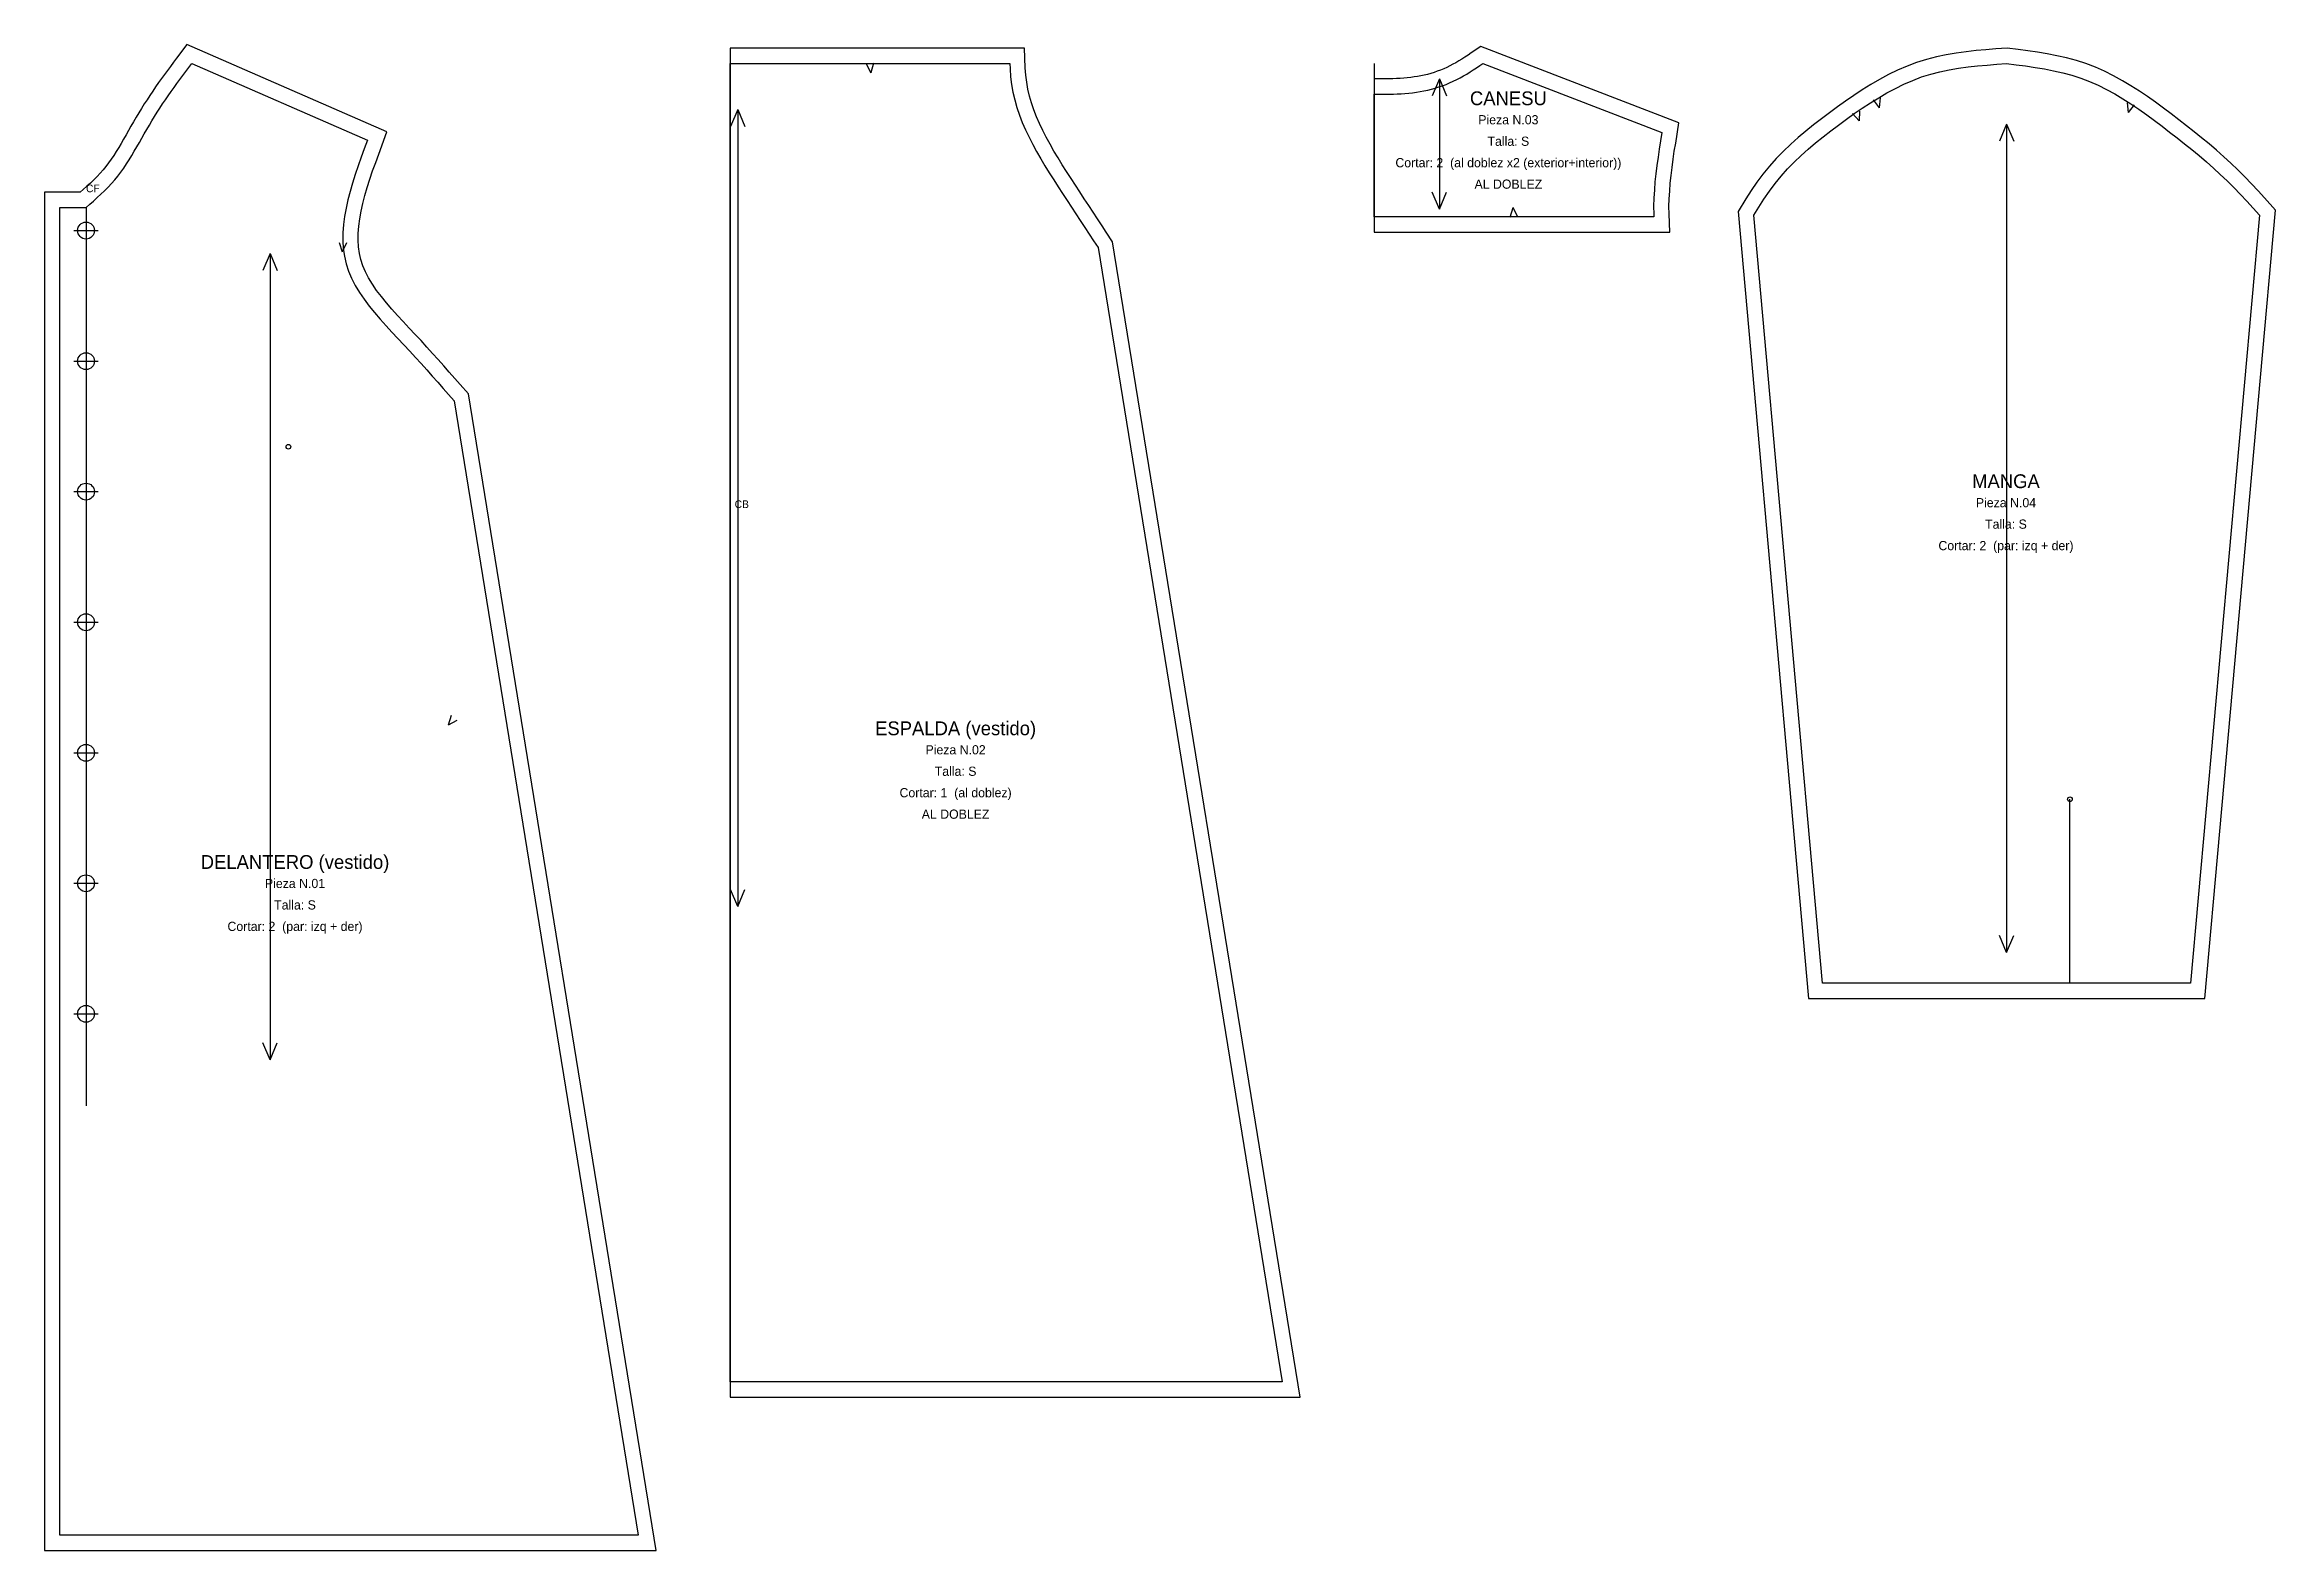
# Model space of a CAD drawing. Header units: centimetres. Extents: x -1 to 144, y -199 to 1.
# Drawn here: x -1 to 144.5, y -97 to 1.2 of the extents above; entities that cross this region are included whole.
import ezdxf
from ezdxf.enums import TextEntityAlignment as Align

# ---------------------------------------------------------------- set-up
doc = ezdxf.new("R2010")
doc.units = ezdxf.units.CM
for name, color, linetype in [('BOTONES', 30, 'Continuous'), ('CENTROS', 5, 'Continuous'), ('CONSTRUCCION', 8, 'Continuous'), ('CORTE', 1, 'Continuous'), ('COSTURA', 3, 'Continuous'), ('DOBLEZ', 6, 'Continuous'), ('HILO', 2, 'Continuous'), ('OJAL', 200, 'Continuous'), ('PIQUETES', 4, 'Continuous'), ('REFERENCIAS', 9, 'Continuous'), ('TEXTOS', 7, 'Continuous')]:
    doc.layers.add(name, color=color, linetype=linetype)

msp = doc.modelspace()

# ---------------------------------------------------------------- texts
at = {"layer": 'REFERENCIAS'}
for s, p in [('CF', (1.7, -8.4)), ('CB', (44, -29))]:
    msp.add_text(s, height=0.5, dxfattribs=at).set_placement(p)
at = {"layer": 'TEXTOS'}
for s, height, p in [('CANESU', 0.9, (94.46, -2.27)), ('Pieza N.03', 0.6, (94.46, -3.67)), ('Talla: S', 0.6, (94.46, -5.07)), ('Cortar: 2  (al doblez x2 (exterior+interior))', 0.6, (94.46, -6.47)), ('AL DOBLEZ', 0.6, (94.46, -7.87)), ('MANGA', 0.9, (126.91, -27.25)), ('Pieza N.04', 0.6, (126.91, -28.65)), ('Talla: S', 0.6, (126.91, -30.05)), ('Cortar: 2  (par: izq + der)', 0.6, (126.91, -31.45)), ('ESPALDA (vestido)', 0.9, (58.41, -43.37)), ('Pieza N.02', 0.6, (58.41, -44.77)), ('Talla: S', 0.6, (58.41, -46.17)), ('Cortar: 1  (al doblez)', 0.6, (58.41, -47.57)), ('AL DOBLEZ', 0.6, (58.41, -48.97)), ('DELANTERO (vestido)', 0.9, (15.33, -52.09)), ('Pieza N.01', 0.6, (15.33, -53.49)), ('Talla: S', 0.6, (15.33, -54.89)), ('Cortar: 2  (par: izq + der)', 0.6, (15.33, -56.29))]:
    msp.add_text(s, height=height, dxfattribs=at).set_placement(p, align=Align.MIDDLE_CENTER)

# ---------------------------------------------------------------- linework, layer by layer
at = {"layer": 'BOTONES'}
for centre in [(1.7, -10.9), (1.7, -19.42), (1.7, -27.93), (1.7, -36.45), (1.7, -44.97), (1.7, -53.48), (1.7, -62)]:
    msp.add_circle(centre, 0.55, dxfattribs=at)
at = {"layer": 'CENTROS'}
for centre in [(14.9, -25), (131.08, -48)]:
    msp.add_circle(centre, 0.15, dxfattribs=at)
at = {"layer": 'CONSTRUCCION'}
for p, q in [((1.7, -9.4), (1.7, -68)), ((131.08, -60), (131.08, -48))]:
    msp.add_line(p, q, dxfattribs=at)
at = {"layer": 'CORTE'}
for points in [[(-1, -97), (38.88, -97), (26.64, -21.56), (26.1, -20.94), (25.75, -20.54), (25.39, -20.13), (25.03, -19.72), (24.67, -19.32), (24.3, -18.91), (23.93, -18.5), (23.55, -18.08), (23.16, -17.67), (22.77, -17.26), (22.38, -16.84), (22.01, -16.43), (21.64, -16.02), (21.29, -15.61), (20.96, -15.2), (20.65, -14.8), (20.38, -14.39), (20.13, -13.99), (19.92, -13.59), (19.75, -13.19), (19.62, -12.79), (19.53, -12.39), (19.47, -11.97), (19.45, -11.53), (19.45, -11.08), (19.49, -10.61), (19.55, -10.13), (19.64, -9.64), (19.75, -9.13), (19.89, -8.62), (20.04, -8.09), (20.21, -7.55), (20.39, -7.01), (20.59, -6.46), (20.79, -5.91), (21.32, -4.46), (8.27, 1.23), (7.6, 0.34), (7.41, 0.08), (7.21, -0.19), (7.02, -0.45), (6.82, -0.72), (6.63, -0.98), (6.43, -1.25), (6.24, -1.53), (6.05, -1.8), (5.86, -2.08), (5.68, -2.36), (5.49, -2.64), (5.31, -2.93), (5.14, -3.22), (4.96, -3.51), (4.8, -3.8), (4.63, -4.09), (4.47, -4.38), (4.31, -4.66), (4.15, -4.94), (3.99, -5.22), (3.83, -5.49), (3.67, -5.75), (3.51, -6), (3.34, -6.25), (3.17, -6.49), (2.99, -6.72), (2.81, -6.94), (2.62, -7.16), (2.42, -7.37), (2.21, -7.59), (1.99, -7.8), (1.76, -8.01), (1.52, -8.22), (1.32, -8.4), (-1, -8.4), (-1, -97)], [(68.65, -11.63), (68.24, -11.01), (67.96, -10.58), (67.67, -10.14), (67.38, -9.7), (67.09, -9.27), (66.8, -8.83), (66.51, -8.38), (66.22, -7.94), (65.94, -7.5), (65.65, -7.05), (65.37, -6.6), (65.09, -6.16), (64.82, -5.71), (64.57, -5.26), (64.32, -4.81), (64.1, -4.37), (63.88, -3.92), (63.69, -3.47), (63.52, -3.02), (63.36, -2.57), (63.24, -2.13), (63.13, -1.68), (63.05, -1.22), (62.99, -0.76), (62.95, -0.28), (62.9, 1), (43.7, 1), (43.7, -87), (80.88, -87), (68.65, -11.63)], [(104.94, -9.8), (104.93, -9.32), (104.95, -8.82), (104.98, -8.32), (105.02, -7.81), (105.07, -7.3), (105.14, -6.78), (105.21, -6.25), (105.28, -5.72), (105.37, -5.19), (105.57, -3.86), (92.67, 1.12), (92.03, 0.69), (91.83, 0.55), (91.63, 0.42), (91.43, 0.29), (91.23, 0.17), (91.04, 0.05), (90.84, -0.05), (90.64, -0.16), (90.44, -0.25), (90.24, -0.34), (90.03, -0.43), (89.82, -0.51), (89.61, -0.58), (89.4, -0.65), (89.19, -0.71), (88.97, -0.76), (88.76, -0.81), (88.54, -0.85), (88.32, -0.88), (88.09, -0.91), (87.87, -0.94), (87.64, -0.96), (87.41, -0.97), (87.17, -0.98), (86.93, -0.99), (86.69, -1), (86.45, -1), (86.2, -1), (85.95, -1), (85.7, -1), (85.7, -11), (104.98, -11), (104.94, -9.8)], [(114.04, -61), (139.87, -61), (144.48, -9.56), (143.77, -8.77), (143.35, -8.31), (142.92, -7.85), (142.48, -7.39), (142.03, -6.94), (141.57, -6.51), (141.11, -6.08), (140.64, -5.66), (140.16, -5.25), (139.67, -4.85), (139.18, -4.45), (138.69, -4.06), (138.19, -3.67), (137.69, -3.29), (137.18, -2.91), (136.67, -2.53), (136.15, -2.16), (135.61, -1.8), (135.06, -1.45), (134.5, -1.12), (133.93, -0.8), (133.34, -0.51), (132.74, -0.24), (132.12, -0.01), (131.5, 0.19), (130.86, 0.37), (130.23, 0.51), (129.59, 0.63), (128.96, 0.74), (128.33, 0.83), (127.7, 0.91), (126.98, 1), (126.24, 0.95), (125.6, 0.9), (124.96, 0.84), (124.31, 0.77), (123.66, 0.68), (123.01, 0.57), (122.37, 0.43), (121.72, 0.27), (121.08, 0.06), (120.46, -0.17), (119.84, -0.43), (119.25, -0.72), (118.66, -1.04), (118.09, -1.37), (117.53, -1.72), (116.98, -2.08), (116.45, -2.45), (115.92, -2.83), (115.4, -3.21), (114.88, -3.6), (114.36, -4), (113.86, -4.41), (113.36, -4.83), (112.87, -5.27), (112.39, -5.73), (111.93, -6.2), (111.49, -6.69), (111.06, -7.21), (110.67, -7.75), (110.3, -8.29), (109.95, -8.83), (109.44, -9.65), (114.04, -61)]]:
    msp.add_lwpolyline(points, close=True, dxfattribs=at)
at = {"layer": 'COSTURA'}
for points in [[(0, -9.4), (1.7, -9.4), (1.95, -9.18), (2.19, -8.97), (2.43, -8.75), (2.67, -8.52), (2.91, -8.3), (3.14, -8.07), (3.36, -7.83), (3.57, -7.59), (3.78, -7.34), (3.97, -7.08), (4.16, -6.82), (4.34, -6.55), (4.52, -6.28), (4.69, -6), (4.85, -5.72), (5.02, -5.44), (5.18, -5.16), (5.34, -4.87), (5.5, -4.58), (5.66, -4.3), (5.83, -4.02), (5.99, -3.73), (6.16, -3.46), (6.34, -3.18), (6.51, -2.91), (6.69, -2.64), (6.88, -2.37), (7.06, -2.1), (7.25, -1.83), (7.44, -1.57), (7.63, -1.3), (7.82, -1.04), (8.02, -0.78), (8.21, -0.52), (8.4, -0.26), (8.6, 0), (20.06, -5), (19.85, -5.56), (19.65, -6.12), (19.45, -6.68), (19.26, -7.24), (19.08, -7.8), (18.92, -8.35), (18.78, -8.9), (18.66, -9.44), (18.56, -9.98), (18.49, -10.51), (18.45, -11.04), (18.45, -11.56), (18.48, -12.07), (18.55, -12.57), (18.66, -13.06), (18.82, -13.54), (19.02, -14.01), (19.26, -14.48), (19.53, -14.93), (19.84, -15.38), (20.17, -15.82), (20.52, -16.25), (20.89, -16.68), (21.27, -17.11), (21.65, -17.52), (22.04, -17.94), (22.43, -18.35), (22.81, -18.76), (23.19, -19.17), (23.56, -19.58), (23.92, -19.98), (24.28, -20.39), (24.64, -20.79), (25, -21.2), (25.35, -21.6), (25.7, -22), (37.7, -96), (0, -96)], [(43.7, 0), (61.94, 0), (61.96, -0.34), (62, -0.86), (62.06, -1.37), (62.15, -1.88), (62.27, -2.38), (62.41, -2.87), (62.58, -3.36), (62.76, -3.85), (62.97, -4.33), (63.2, -4.81), (63.44, -5.28), (63.69, -5.75), (63.96, -6.21), (64.24, -6.68), (64.52, -7.13), (64.81, -7.59), (65.1, -8.04), (65.39, -8.49), (65.68, -8.93), (65.97, -9.37), (66.26, -9.81), (66.54, -10.25), (66.83, -10.69), (67.12, -11.13), (67.41, -11.56), (67.7, -12), (79.7, -86), (43.7, -86)], [(85.7, -2), (85.95, -2), (86.2, -2), (86.46, -2), (86.71, -2), (86.96, -1.99), (87.21, -1.98), (87.46, -1.97), (87.71, -1.95), (87.96, -1.93), (88.21, -1.91), (88.46, -1.87), (88.71, -1.83), (88.95, -1.79), (89.2, -1.73), (89.44, -1.67), (89.69, -1.61), (89.93, -1.53), (90.16, -1.45), (90.4, -1.36), (90.63, -1.26), (90.86, -1.16), (91.09, -1.05), (91.31, -0.94), (91.53, -0.81), (91.75, -0.69), (91.96, -0.55), (92.17, -0.42), (92.38, -0.28), (92.59, -0.14), (92.8, 0), (104.46, -4.5), (104.38, -5.04), (104.3, -5.58), (104.22, -6.11), (104.14, -6.65), (104.08, -7.19), (104.02, -7.72), (103.98, -8.25), (103.95, -8.78), (103.93, -9.3), (103.94, -9.83), (103.94, -10), (85.7, -10)], [(110.46, -9.9), (110.79, -9.37), (111.13, -8.84), (111.48, -8.33), (111.85, -7.83), (112.25, -7.35), (112.66, -6.88), (113.1, -6.44), (113.55, -6.01), (114.01, -5.59), (114.49, -5.18), (114.99, -4.79), (115.49, -4.4), (115.99, -4.02), (116.5, -3.64), (117.02, -3.27), (117.54, -2.91), (118.07, -2.56), (118.61, -2.23), (119.15, -1.91), (119.7, -1.62), (120.26, -1.34), (120.83, -1.1), (121.41, -0.88), (122, -0.7), (122.59, -0.54), (123.2, -0.41), (123.82, -0.31), (124.44, -0.22), (125.06, -0.15), (125.69, -0.1), (126.32, -0.05), (126.95, 0), (127.57, -0.08), (128.19, -0.16), (128.81, -0.25), (129.42, -0.35), (130.02, -0.47), (130.62, -0.6), (131.21, -0.76), (131.79, -0.95), (132.36, -1.17), (132.92, -1.41), (133.47, -1.69), (134.01, -1.98), (134.54, -2.3), (135.06, -2.64), (135.58, -2.98), (136.09, -3.35), (136.59, -3.71), (137.09, -4.09), (137.58, -4.47), (138.07, -4.85), (138.56, -5.23), (139.04, -5.62), (139.51, -6.01), (139.98, -6.41), (140.44, -6.82), (140.89, -7.24), (141.34, -7.66), (141.77, -8.09), (142.2, -8.54), (142.62, -8.99), (143.03, -9.44), (143.45, -9.9), (138.95, -60), (114.95, -60)]]:
    msp.add_lwpolyline(points, close=True, dxfattribs=at)
at = {"layer": 'DOBLEZ'}
for p, q in [((43.7, 0), (43.7, -86)), ((85.7, 0), (85.7, -10))]:
    msp.add_line(p, q, dxfattribs=at)
at = {"layer": 'HILO'}
for p, q in [((89.96, -1), (89.49, -2.11)), ((89.96, -1), (89.96, -9.5)), ((89.96, -1), (90.43, -2.11)), ((44.2, -3), (43.73, -4.11)), ((44.2, -3), (44.2, -55)), ((44.2, -3), (44.67, -4.11)), ((126.95, -3.96), (126.49, -5.07)), ((126.95, -3.96), (126.95, -58)), ((126.95, -3.96), (127.42, -5.07)), ((89.96, -9.5), (89.49, -8.39)), ((89.96, -9.5), (90.43, -8.39)), ((13.7, -12.4), (13.23, -13.51)), ((13.7, -12.4), (13.7, -65)), ((13.7, -12.4), (14.17, -13.51)), ((44.2, -55), (43.73, -53.89)), ((44.2, -55), (44.67, -53.89)), ((126.95, -58), (126.49, -56.89)), ((126.95, -58), (127.42, -56.89)), ((13.7, -65), (13.23, -63.89)), ((13.7, -65), (14.17, -63.89))]:
    msp.add_line(p, q, dxfattribs=at)
at = {"layer": 'OJAL'}
for p, q in [((0.9, -10.9), (2.5, -10.9)), ((0.9, -19.42), (2.5, -19.42)), ((0.9, -27.93), (2.5, -27.93)), ((0.9, -36.45), (2.5, -36.45)), ((0.9, -44.97), (2.5, -44.97)), ((0.9, -53.48), (2.5, -53.48)), ((0.9, -62), (2.5, -62))]:
    msp.add_line(p, q, dxfattribs=at)
at = {"layer": 'PIQUETES'}
for p, q in [((53.06, 0.03), (52.89, -0.6)), ((52.58, -0.03), (52.89, -0.6)), ((118.24, -2.38), (118.64, -2.89)), ((118.7, -2.24), (118.64, -2.89)), ((134.81, -2.56), (134.87, -3.2)), ((135.27, -2.69), (134.87, -3.2)), ((116.91, -3.27), (117.34, -3.75)), ((117.36, -3.11), (117.34, -3.75)), ((94.58, -10.02), (94.77, -9.4)), ((95.06, -9.98), (94.77, -9.4)), ((18.21, -11.67), (18.41, -12.28)), ((18.69, -11.7), (18.41, -12.28)), ((25.52, -42.54), (25.31, -43.16)), ((25.88, -42.86), (25.31, -43.16))]:
    msp.add_line(p, q, dxfattribs=at)

msp.set_redraw_order([(e.dxf.handle, doc.entitydb.next_handle()) for e in msp.query("TEXT MTEXT ATTDEF DIMENSION ARC_DIMENSION")])  # texts and dimensions are drawn at this point

doc.saveas('drawing.dxf')
